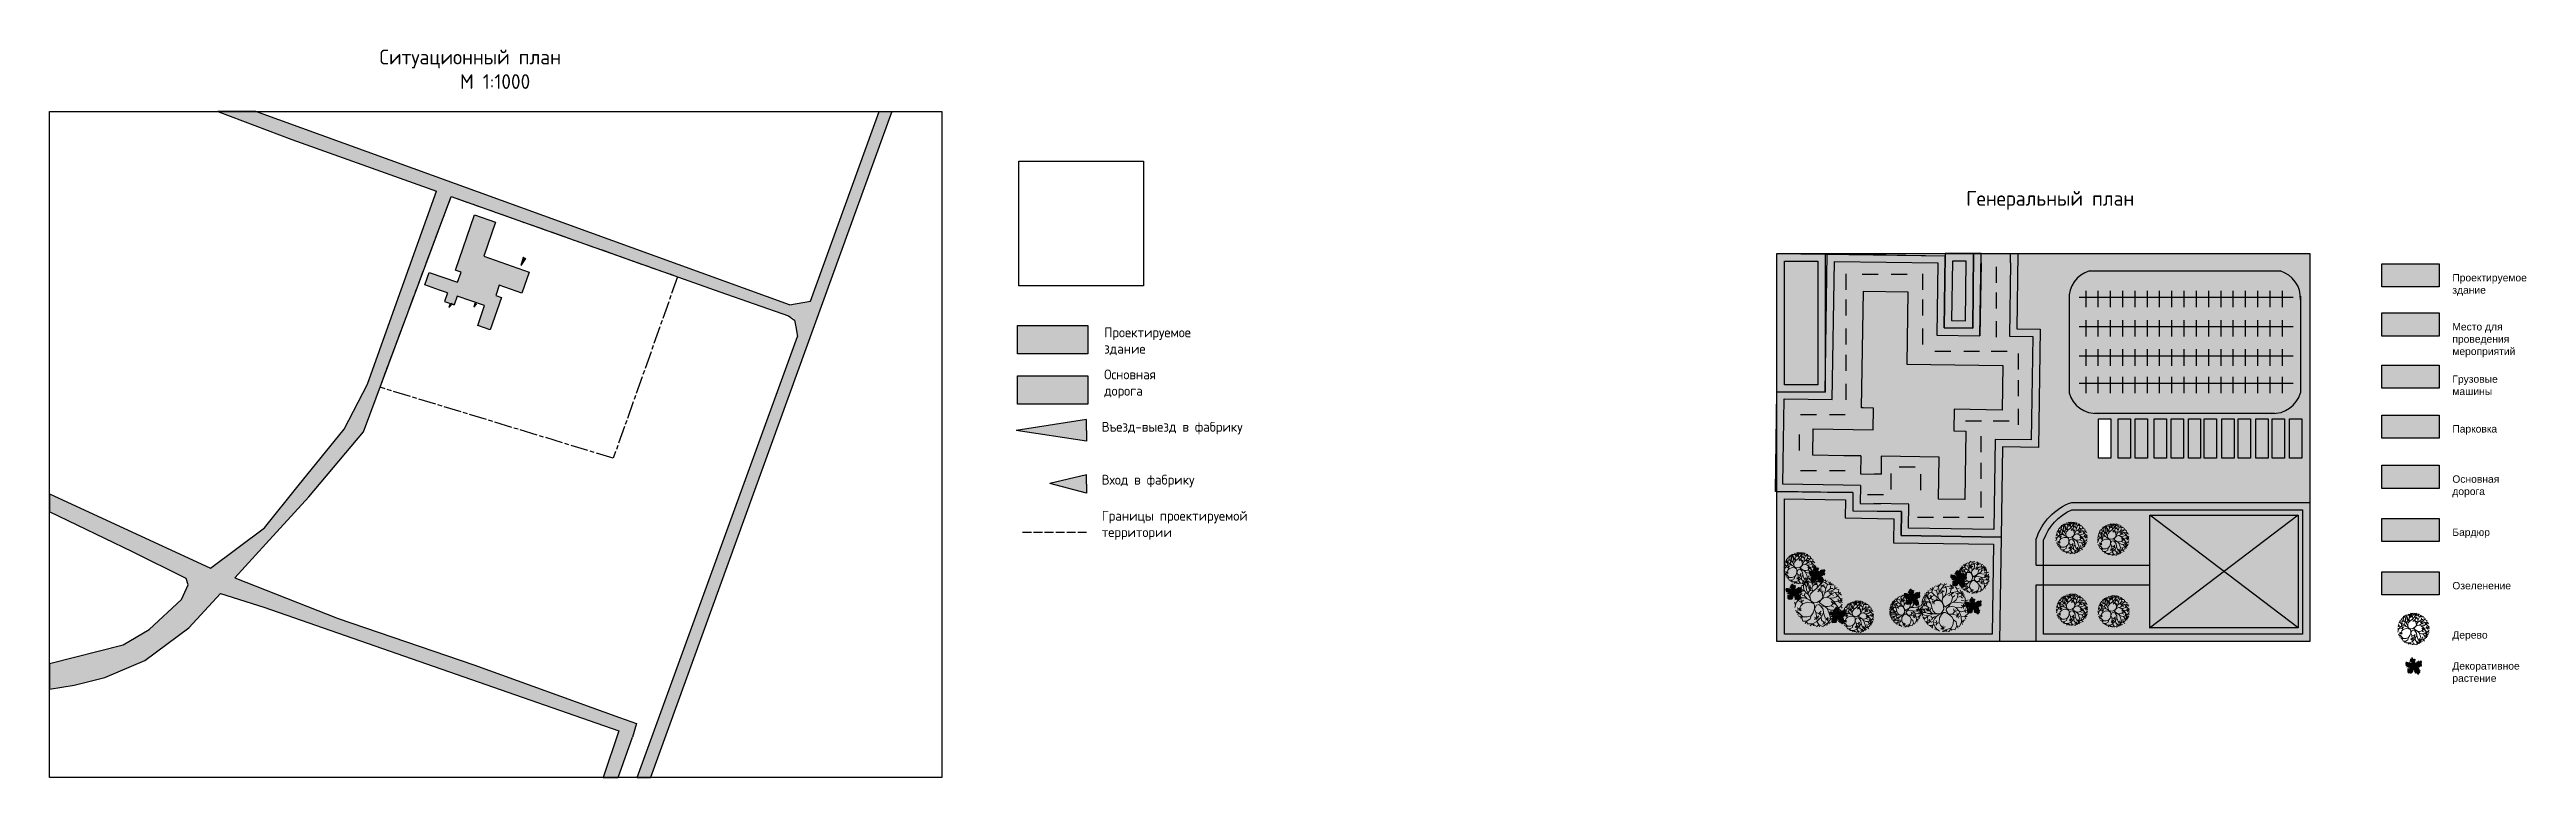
# Model space of a CAD drawing. Header units: millimetres. Extents: x -1544140 to 7445918, y -1294905 to 2019878.
# Drawn here: x 95847 to 600601, y -552406 to -404108 of the extents above; entities that cross this region are included whole.
import ezdxf

# ---------------------------------------------------------------- set-up
doc = ezdxf.new("R2010")
doc.units = ezdxf.units.MM
doc.header["$MEASUREMENT"] = 0
doc.linetypes.add('ACAD_ISO02W100', pattern=[15, 12, -3])
doc.linetypes.add('ACAD_ISO08W100', pattern=[36, 24, -3, 6, -3])
doc.layers.add('marc det', color=74, linetype='Continuous', lineweight=18)
doc.layers.add('Plan 2', color=7, linetype='Continuous')
doc.styles.add('ATTR', font='romans.shx', dxfattribs={"width": 0.8, "height": 0.470416})
doc.styles.add('gost', font='GOST Common.ttf')
doc.styles.get("Standard").update_dxf_attribs({"font": 'arial.ttf'})
picture_1 = doc.add_image_def('image7.jpg', size_in_pixel=(941, 702))
picture_2 = doc.add_image_def('image8.png', size_in_pixel=(600, 600))

msp = doc.modelspace()

# ---------------------------------------------------------------- texts
at = {"char_height": 3000, "attachment_point": 1, "style": 'gost'}
for s, insert in [('Ситуационный план\\P         М 1:1000', (163094, -404127.9)), ('Генеральный план', (486424.2, -432929.2))]:
    msp.add_mtext_dynamic_manual_height_columns(s, width=77561.786, gutter_width=1, heights=[0], dxfattribs=dict(at, insert=insert))
at = {"layer": 'Plan 2', "char_height": 1500, "attachment_point": 1}
for s, heights, insert in [('Проектируемое здание', [0], (585496.3, -449845.9)), ('Место для проведения мероприятий', [0], (585496.3, -459833.7)), ('Грузовые машины', [0], (585496.3, -470492.4)), ('Парковка', [957.9], (585496.3, -480632)), ('Основная дорога', [0], (585496.3, -490868.1)), ('Бардюр', [0], (585496.3, -501699.5)), ('Озеленение', [0], (585496.3, -512583.7)), ('Дерево', [0], (585496.3, -522614)), ('Декоративное растение', [0], (585496.3, -528930))]:
    msp.add_mtext_dynamic_manual_height_columns(s, width=14904.424, gutter_width=5.32, heights=heights, dxfattribs=dict(at, insert=insert))
at = {"layer": 'Plan 2', "char_height": 2000, "attachment_point": 1, "style": 'gost'}
for s, width, insert in [('Проектируемое здание', 18283.808, (310763.6, -460732.9)), ('Основная дорога', 18283.808, (310763.6, -469295)), ('Въезд-выезд в фабрику', 29790.585, (310271.1, -479970.4)), ('Вход в фабрику', 22401.723, (310271.1, -490751.9)), ('Границы проектируемой территории', 32897.264, (310271.1, -498097.2))]:
    msp.add_mtext_dynamic_manual_height_columns(s, width=width, gutter_width=6.53, heights=[0], dxfattribs=dict(at, insert=insert))

# ---------------------------------------------------------------- blocks, each defined once
blk = doc.blocks.new('fff')
at = {"color": 93}
for p, q in [((80272, 23930), (80180, 23915)), ((80349, 23863), (80188, 23832)), ((80450, 23761), (80217, 23994)), ((80429, 23781), (80220, 23770)), ((80260, 23946), (80252, 24033)), ((80486, 23750), (80268, 23646)), ((80317, 24028), (80329, 23884)), ((80606, 23543), (80325, 23502)), ((80486, 23389), (80325, 23363)), ((80530, 23471), (80329, 23466)), ((80457, 23332), (80329, 23316)), ((80502, 23419), (80353, 23425)), ((80373, 24002), (80413, 23796)), ((80562, 23744), (80377, 23621)), ((80550, 23494), (80383, 23211)), ((80405, 24023), (80530, 23755)), ((80800, 23711), (80450, 23761)), ((80639, 23734), (80457, 23992)), ((80622, 23734), (80466, 23605)), ((80630, 23569), (80466, 23569)), ((80478, 23368), (80490, 23223)), ((80759, 23925), (80494, 24106)), ((80522, 23445), (80546, 23208)), ((80743, 24023), (80526, 24162)), ((80530, 23977), (80767, 23863)), ((80800, 23711), (80550, 23494)), ((80719, 24152), (80558, 24229)), ((80727, 23724), (80562, 23621)), ((80570, 23863), (80787, 23765)), ((80570, 23507), (80602, 23218)), ((80727, 23646), (80578, 23600)), ((80703, 24235), (80610, 24296)), ((80610, 23543), (80659, 23265)), ((80651, 23585), (80703, 23347)), ((80687, 24307), (80655, 24333)), ((80800, 23711), (80683, 24344)), ((80695, 23616), (80731, 23450)), ((80699, 24286), (80727, 24333)), ((80715, 24193), (80771, 24260)), ((80735, 24111), (80852, 24245)), ((80743, 24018), (80916, 24229)), ((80747, 23672), (80759, 23548)), ((80767, 23894), (80896, 24131)), ((80828, 23677), (80783, 23487)), ((80787, 23786), (80900, 24008)), ((80800, 23711), (81100, 23811)), ((80800, 23711), (81000, 23461)), ((80820, 23683), (81069, 23605)), ((80856, 23641), (80824, 23425)), ((80900, 23585), (80840, 23311)), ((80844, 23729), (80924, 23982)), ((80872, 23729), (81089, 23616)), ((80956, 23523), (80872, 23265)), ((80884, 23610), (81158, 23548)), ((81001, 23461), (80892, 23203)), ((80912, 23750), (80997, 24002)), ((80924, 23750), (81141, 23646)), ((80936, 23543), (81210, 23502)), ((81025, 23373), (80977, 23213)), ((80981, 23775), (81057, 24059)), ((80981, 23492), (81202, 23456)), ((81000, 23461), (81100, 23128)), ((81001, 23775), (81190, 23672)), ((81005, 23461), (81250, 23389)), ((81013, 23430), (81230, 23342)), ((81037, 23347), (81234, 23260)), ((81045, 23791), (81105, 24069)), ((81069, 23796), (81319, 23729)), ((81100, 23811), (81333, 24111)), ((81101, 23812), (81146, 24111)), ((81129, 23848), (81335, 23781)), ((81154, 24054), (81162, 23894)), ((81170, 23894), (81343, 23832)), ((81190, 24075), (81214, 23961)), ((81202, 23930), (81335, 23910)), ((81230, 24090), (81266, 24028)), ((81250, 23997), (81343, 23987)), ((81286, 24044), (81367, 24054)), ((81290, 24116), (81302, 24075)), ((80417, 23270), (80345, 23239)), ((80437, 23301), (80445, 23218)), ((81053, 23291), (81017, 23172)), ((81053, 23285), (81182, 23213)), ((81073, 23203), (81057, 23146)), ((81073, 23229), (81141, 23182)), ((81097, 23156), (81113, 23146))]:
    blk.add_line(p, q, dxfattribs=at)
at = {"color": 93, "style": 'ATTR', "width": 0.8, "flags": 9}
blk.add_attdef('ESTCODE', (80800, 23711), '', height=0.00304, dxfattribs=at)
blk = doc.blocks.new('LG15B')
at = {"linetype": 'Continuous'}
for p, q in [((-1392, -60), (-1476, 47)), ((-1316, 253), (-1461, 184)), ((-1316, 253), (-1446, 260)), ((-1316, 253), (-1422, 360)), ((-1316, 253), (-1392, 452)), ((-1331, 54), (-1392, -60)), ((-1238, 598), (-1385, 529)), ((-1238, 598), (-1353, 598)), ((-1201, 200), (-1331, 54)), ((-1238, 598), (-1323, 643)), ((-1201, 200), (-1316, 253)), ((-1238, 598), (-1285, 712)), ((-1132, 468), (-1247, 537)), ((-1238, 598), (-1238, 827)), ((-1093, 667), (-1238, 598)), ((-1067, 34), (-1202, 79)), ((-1056, 307), (-1201, 200)), ((-1093, 858), (-1193, 858)), ((-1093, 858), (-1162, 895)), ((-1132, 468), (-1017, 582)), ((-1132, 468), (-1117, 582)), ((-1132, 390), (-1132, 468)), ((-1056, 307), (-1132, 390)), ((-1093, 858), (-1125, 957)), ((-1093, 858), (-1047, 1010)), ((-865, 743), (-1093, 858)), ((-978, 735), (-1093, 667)), ((-1067, 34), (-1067, 214)), ((-1067, 34), (-932, 169)), ((-960, -56), (-1067, 34)), ((-872, 299), (-1056, 307)), ((-926, 1072), (-1040, 1072)), ((-865, 429), (-1010, 444)), ((-865, 743), (-978, 735)), ((-690, 43), (-960, -56)), ((-926, 1072), (-956, 1109)), ((-926, 1072), (-926, 1187)), ((-926, 957), (-926, 1072)), ((-895, 842), (-926, 957)), ((-917, 1072), (-833, 1224)), ((-865, 743), (-895, 842)), ((-696, 245), (-872, 299)), ((-796, 1094), (-865, 1133)), ((-750, 628), (-865, 743)), ((-865, 505), (-826, 582)), ((-865, 429), (-865, 505)), ((-772, 353), (-865, 429)), ((-666, 1255), (-811, 1217)), ((-796, 1094), (-765, 1179)), ((-750, 972), (-796, 1094)), ((-696, 245), (-772, 353)), ((-666, 1255), (-750, 1270)), ((-750, 972), (-673, 1094)), ((-742, 804), (-750, 972)), ((-635, 513), (-750, 628)), ((-666, 628), (-742, 804)), ((-581, 184), (-696, 245)), ((-456, 17), (-690, 43)), ((-673, 1094), (-673, 1209)), ((-673, 1094), (-627, 1148)), ((-673, 1094), (-558, 1094)), ((-666, 1255), (-666, 1317)), ((-490, 1285), (-666, 1255)), ((-635, 513), (-666, 628)), ((-520, 949), (-635, 919)), ((-635, 513), (-612, 650)), ((-520, 284), (-635, 513)), ((-627, 1148), (-605, 1209)), ((-490, 1285), (-612, 1317)), ((-612, 650), (-536, 765)), ((-520, 949), (-605, 1018)), ((-536, 765), (-588, 880)), ((-451, 93), (-581, 184)), ((-520, 949), (-566, 880)), ((-536, 765), (-475, 910)), ((-536, 765), (-421, 765)), ((-527, 437), (-482, 559)), ((-520, 284), (-527, 437)), ((-520, 949), (-520, 1064)), ((-406, 903), (-520, 949)), ((-451, 93), (-520, 284)), ((-183, 1362), (-497, 1400)), ((-252, 1285), (-490, 1285)), ((-482, 559), (-352, 704)), ((-291, -60), (-456, 17)), ((-451, 93), (-337, 47)), ((-291, -60), (-451, 93)), ((-352, 1170), (-413, 1187)), ((-352, 1170), (-406, 1248)), ((-406, 903), (-352, 1057)), ((-352, 704), (-406, 903)), ((-352, 1170), (-298, 1270)), ((-352, 1057), (-352, 1170)), ((-352, 1057), (-230, 1133)), ((-352, 704), (-100, 903)), ((-337, 47), (-100, 17)), ((-183, 1362), (-268, 1469)), ((-100, 1179), (-252, 1285)), ((-230, 1133), (-230, 1248)), ((-230, 1248), (-230, 1133)), ((-230, 1133), (-183, 1187)), ((-230, 1133), (-115, 1133)), ((-183, 1362), (-68, 1477)), ((-183, 1362), (-153, 1469)), ((-107, 1300), (-183, 1362)), ((-107, 1300), (0, 1362)), ((-100, 1179), (-107, 1300)), ((-61, 1057), (-100, 1179)), ((-100, 903), (69, 1087)), ((-100, 903), (-61, 1057)), ((-100, 17), (175, 184)), ((64, 753), (-43, 824)), ((64, 753), (-43, 689)), ((114, 1415), (-16, 1477)), ((0, 1362), (114, 1362)), ((0, 1362), (62, 1255)), ((175, 184), (53, 9)), ((53, 9), (398, -221)), ((64, 753), (64, 887)), ((182, 699), (64, 753)), ((69, 1087), (214, 1324)), ((114, 1415), (99, 1477)), ((214, 1324), (114, 1415)), ((280, 1300), (145, 1165)), ((182, 1022), (145, 1129)), ((154, 869), (182, 1022)), ((182, 699), (154, 869)), ((214, 1415), (175, 1462)), ((175, 184), (283, 338)), ((175, 184), (315, 313)), ((182, 1022), (280, 1103)), ((262, 537), (182, 699)), ((280, 1300), (208, 1435)), ((214, 1415), (329, 1477)), ((214, 1324), (443, 1415)), ((214, 1324), (214, 1415)), ((329, 1025), (214, 1025)), ((262, 537), (280, 734)), ((283, 338), (262, 537)), ((450, 1247), (280, 1300)), ((283, 338), (398, 613)), ((315, 313), (504, 358)), ((329, 1025), (329, 1140)), ((459, 888), (329, 1025)), ((398, 613), (459, 888)), ((398, 613), (549, 699)), ((478, 1327), (405, 1425)), ((450, 1247), (478, 1327)), ((558, 1140), (450, 1247)), ((459, 888), (558, 1140)), ((478, 1327), (567, 1372)), ((504, 358), (577, 375)), ((504, 358), (720, 277)), ((549, 699), (755, 887)), ((549, 699), (755, 717)), ((558, 1140), (734, 1125)), ((577, 375), (675, 429)), ((734, 1125), (619, 1309)), ((800, 537), (665, 635)), ((675, 429), (800, 537)), ((720, 277), (962, 304)), ((720, 277), (989, 62)), ((734, 1125), (734, 1309)), ((734, 1125), (849, 1194)), ((734, 1125), (963, 1125)), ((755, 887), (755, 1022)), ((755, 887), (890, 887)), ((755, 717), (935, 807)), ((755, 717), (1043, 645)), ((918, -47), (783, 88)), ((800, 537), (800, 663)), ((800, 537), (944, 590)), ((800, 537), (944, 457)), ((918, -47), (918, 88)), ((935, 807), (1025, 897)), ((962, 304), (1115, 375)), ((989, 62), (1232, 107)), ((989, 62), (1258, -343)), ((1025, 897), (1025, 1075)), ((1025, 897), (1159, 942)), ((1025, 897), (1294, 807)), ((1043, 645), (1249, 618)), ((1043, 645), (1159, 483)), ((1115, 375), (1249, 510)), ((1159, 483), (1294, 348)), ((1232, 107), (1232, 240)), ((1232, 107), (1367, 169)), ((1232, 107), (1367, -28)), ((1249, 618), (1249, 753)), ((1249, 618), (1384, 618)), ((1249, 618), (1429, 483)), ((1294, 348), (1402, 195)), ((1402, 195), (1339, -2)), ((1402, 195), (1474, 268)), ((1402, 195), (1474, 133)), ((1402, 195), (1474, -2)), ((-1392, -60), (-1476, -68)), ((-1392, -60), (-1461, -290)), ((-1228, -612), (-1426, -477)), ((-1228, -612), (-1363, -612)), ((-1183, -378), (-1318, -316)), ((-1183, -378), (-1318, -451)), ((-1228, -612), (-1282, -747)), ((-1058, -882), (-1265, -818)), ((-960, -882), (-1228, -612)), ((-1183, -378), (-1202, -505)), ((-1093, -190), (-1183, -378)), ((-1183, -378), (-1067, -370)), ((-1183, -378), (-1067, -505)), ((-1058, -882), (-1112, -962)), ((-960, -56), (-1093, -190)), ((-960, -882), (-1058, -882)), ((-1058, -882), (-977, -1142)), ((-690, -882), (-960, -882)), ((-717, -1142), (-960, -1142)), ((-717, -1142), (-825, -1277)), ((-510, -1007), (-717, -1142)), ((-717, -1142), (-672, -1321)), ((-456, -801), (-690, -882)), ((-367, -1303), (-636, -1303)), ((-456, -801), (-510, -1007)), ((-367, -1303), (-501, -1438)), ((-322, -630), (-456, -801)), ((-97, -1168), (-367, -1303)), ((-367, -1303), (-303, -1438)), ((-367, -1303), (-170, -1438)), ((-252, -381), (-322, -630)), ((-252, -152), (-291, -60)), ((-122, -152), (-252, -381)), ((-252, -381), (-252, -152)), ((-252, -381), (-151, -603)), ((-106, -926), (-241, -900)), ((-106, -926), (-241, -1035)), ((-151, -603), (-106, -926)), ((-151, -603), (28, -657)), ((23, -113), (-122, -152)), ((19, -1357), (-115, -1492)), ((-106, -926), (28, -818)), ((-106, -926), (28, -953)), ((-106, -926), (-106, -1088)), ((172, -900), (-97, -1168)), ((-97, -1168), (19, -1357)), ((19, -1357), (73, -1492)), ((19, -1357), (298, -1492)), ((138, -182), (23, -113)), ((28, -657), (163, -522)), ((28, -657), (163, -792)), ((28, -657), (163, -657)), ((398, -221), (138, -182)), ((138, -182), (289, -406)), ((307, -630), (172, -900)), ((172, -900), (199, -1070)), ((199, -1070), (334, -1205)), ((334, -1205), (280, -1340)), ((289, -406), (307, -630)), ((307, -630), (414, -936)), ((585, -1241), (315, -1456)), ((334, -1205), (468, -1205)), ((334, -1205), (414, -1340)), ((398, -221), (540, -352)), ((398, -221), (594, -235)), ((414, -936), (549, -1025)), ((549, -1025), (442, -1080)), ((585, -1241), (532, -1402)), ((540, -352), (639, -603)), ((540, -352), (747, -451)), ((549, -1025), (577, -891)), ((549, -1025), (684, -971)), ((549, -1025), (684, -1106)), ((549, -1025), (577, -1151)), ((774, -1007), (585, -1241)), ((585, -1241), (854, -1187)), ((585, -1241), (720, -1312)), ((594, -235), (783, -181)), ((639, -603), (774, -1007)), ((747, -451), (927, -468)), ((774, -1007), (908, -1007)), ((783, -181), (918, -47)), ((783, -181), (962, -271)), ((908, -1007), (854, -738)), ((908, -1007), (1124, -872)), ((908, -1007), (1043, -1142)), ((918, -47), (1052, -47)), ((918, -47), (1097, -136)), ((927, -468), (1105, -397)), ((927, -468), (1052, -640)), ((1052, -640), (998, -773)), ((1052, -640), (1187, -640)), ((1204, -630), (1097, -837)), ((1105, -397), (1105, -262)), ((1105, -397), (1187, -370)), ((1105, -397), (1187, -505)), ((1258, -343), (1204, -630)), ((1204, -630), (1420, -432)), ((1204, -630), (1384, -567)), ((1204, -630), (1322, -702)), ((1204, -630), (1232, -837)), ((1258, -343), (1393, -208)), ((1393, -208), (1474, -91)), ((1393, -208), (1474, -333))]:
    blk.add_line(p, q, dxfattribs=at)

# ---------------------------------------------------------------- hatches: boundary and pattern name
at = {"true_color": 0xadddf7, "transparency": 33554572}
h = msp.add_hatch(color=141, dxfattribs=at)
h.dxf.hatch_style = 1
h.paths.add_polyline_path([(137894.7, -416747.2), (130156.6, -416747.2), (145207, -422434), (174679.5, -432980.1), (165533.1, -458540.9), (160653.6, -472307.6), (155920.7, -481453.9), (146543.8, -493017.6), (139635.9, -501536.6), (128657.1, -509750.3), (95847.5, -494597.4), (95847.5, -498281.7), (112759.6, -506459.9), (123717.5, -511884.6), (124076.8, -513177.1), (122711.6, -516121), (116141.4, -522279.4), (110851.1, -525363.4), (95847.5, -529218.4), (95847.5, -534407.6), (100885.3, -533591), (107093.9, -532039), (115245.2, -528574.2), (124234.7, -521924.1), (130655.8, -514924), (139528.5, -517724), (211844.3, -542931.9), (208682, -552406), (211750.3, -552406), (214629.9, -544181), (215440.5, -541417.8), (211965, -540164.4), (182327.2, -529474.9), (154653.5, -520010.7), (133584, -511731.7), (139913, -504832), (148719.4, -495231.4), (159800.6, -482006.6), (177685.6, -434055.7), (187039, -437402.6), (232423.5, -453435.7), (247541.9, -458757.2), (248286.2, -462509.1), (215590.9, -552406), (218291.7, -552406), (267458.9, -416747.2), (264929.6, -416747.2), (250894.1, -455338.6), (246619, -456098.2)])
at = {"transparency": 33554618}
h = msp.add_hatch(color=1, dxfattribs=at)
h.dxf.hatch_style = 1
h.paths.add_polyline_path([(187488.2, -452124), (192123.2, -453724.8), (193604, -449437.4), (184333.9, -446235.8), (186735, -439283.1), (182447.6, -437802.4), (178565.6, -449042.4), (178720.1, -449095.8), (179724.4, -449442.6), (179004, -451528.4), (173210.2, -449527.4), (172329.8, -452076.7), (175303.9, -453103.9), (176964.8, -453677.5), (176364.5, -455415.7), (178334.4, -456096), (178934.7, -454357.9), (184496.8, -456278.8), (183096.1, -460334.5), (185645.4, -461215), (187926.6, -454610), (186767.8, -454209.8)])
at = {"transparency": 33554687}
h = msp.add_hatch(color=1, dxfattribs=at)
h.dxf.hatch_style = 1
h.paths.add_polyline_path([(192827, -446677.9), (192594.4, -446566.6), (192361.8, -446455.2), (191868.1, -448084.6)])
at = {"true_color": 0x939598, "transparency": 33554687}
h = msp.add_hatch(color=252, dxfattribs=at)
h.dxf.hatch_style = 1
h.paths.add_polyline_path([(482140.8, -447585.4), (480640.6, -447585.4), (480414.3, -462280.5), (489234.1, -462416.3), (489450, -445693.3), (487949.8, -445693.3), (487756.1, -460893.4), (481937.2, -460803.7)], flags=0)
h.paths.add_polyline_path([(459580.1, -447260.9), (480640.6, -447585.4), (482140.8, -447585.4), (482163.5, -446108.7), (458103.3, -445738), (457669.4, -473903.6), (447872.7, -473752.7), (447558.7, -494139.1), (461344, -494351.4), (463354.7, -494382.4), (463298.1, -498056.2), (468961.5, -498143.4), (473218.5, -498209), (473143, -503107.4), (493529.4, -503421.4), (493812.4, -485052.6), (501159.9, -485165.8), (501530.6, -461105.6), (496754.9, -461032), (496949.4, -445693.3), (495449.3, -445693.3), (495233.4, -462508.8), (500007.7, -462582.3), (499683.2, -483642.8), (492335.7, -483529.7), (492052.7, -501898.5), (474665.9, -501630.7), (474741.4, -496732.3), (467596.7, -496622.2), (464821, -496579.5), (464877.6, -492905.7), (461367.1, -492851.6), (449081.6, -492662.4), (449349.4, -475275.6), (459146.2, -475426.5)])
at = {"true_color": 0xafd9aa, "transparency": 33554687}
h = msp.add_hatch(color=9, dxfattribs=at)
h.dxf.hatch_style = 1
h.paths.add_polyline_path([(457669.4, -445812), (447872.7, -445693.3), (447872.7, -473752.7), (457669.4, -473903.6)])
h.paths.add_polyline_path([(456169.4, -472403.6), (449372.7, -472403.6), (449372.7, -447193.3), (456169.4, -447193.3)], flags=16)
at = {"true_color": 0xc7c8ca, "transparency": 33554687}
h = msp.add_hatch(color=9, dxfattribs=at)
h.dxf.hatch_style = 1
h.paths.add_polyline_path([(500007.7, -462582.3), (480414.3, -462280.5), (480640.6, -447585.4), (459580.1, -447260.9), (459146.2, -475426.5), (449349.4, -475275.6), (449081.6, -492662.4), (461367.1, -492851.6), (464877.6, -492905.7), (464821, -496579.5), (468984.6, -496643.6), (474741.4, -496732.3), (474665.9, -501630.7), (492052.7, -501898.5), (492335.7, -483529.7), (499683.2, -483642.8)])
h.paths.add_polyline_path([(493916, -468489.2), (493776.3, -477551.1), (483979.6, -477400.2), (483911.7, -481808.7), (486360.9, -481846.5), (486145.8, -495806.8), (480757.6, -495723.8), (480889.7, -487151.7), (469133.6, -486970.6), (469077, -490644.3), (467689.2, -490622.9), (464913.4, -490580.2), (464970, -486906.4), (461459.5, -486852.3), (455173.3, -486755.5), (455256.3, -481367.3), (467502.2, -481555.9), (467570.1, -477147.4), (465447.5, -477114.7), (465120.9, -477109.7), (465486.9, -453352.6), (474548.9, -453492.2), (474322.6, -468187.3)], flags=16)
at = {"true_color": 0xd7ebd2, "transparency": 33554687}
h = msp.add_hatch(color=254, dxfattribs=at)
h.dxf.hatch_style = 1
h.paths.add_polyline_path([(456169.4, -447193.3), (449372.7, -447193.3), (449372.7, -472403.6), (456169.4, -472403.6)])
at = {"true_color": 0x939598, "transparency": 33554687}
h = msp.add_hatch(color=252, dxfattribs=at)
h.dxf.hatch_style = 1
h.paths.add_polyline_path([(482140.7, -447592.7), (480640.6, -447585.4), (480414.3, -462280.5), (489234.2, -462408.8), (489450, -445693.3), (487950.1, -445693.3), (487756.1, -460893.4), (481937.2, -460803.8)])
at = {"true_color": 0xafd9aa, "transparency": 33554687}
h = msp.add_hatch(color=9, dxfattribs=at)
h.dxf.hatch_style = 1
h.paths.add_polyline_path([(481937.2, -460803.7), (487756.1, -460893.4), (487949.8, -445693.3), (482170, -445693.3)])
h.paths.add_polyline_path([(486430.6, -447193.3), (483639.3, -447193.3), (483459.3, -459327), (486275.4, -459370.4)], flags=16)
at = {"true_color": 0xd7ebd2, "transparency": 33554687}
h = msp.add_hatch(color=254, dxfattribs=at)
h.dxf.hatch_style = 1
h.paths.add_polyline_path([(486430.6, -447193.3), (486275.4, -459370.4), (483459.3, -459327), (483639.3, -447193.3)])
at = {"true_color": 0xc7c8ca, "transparency": 33554687}
h = msp.add_hatch(color=9, dxfattribs=at)
h.dxf.hatch_style = 1
h.paths.add_polyline_path([(495449.3, -445693.3), (489450, -445693.3), (489234.1, -462416.3), (495233.4, -462508.8)])
at = {"true_color": 0xdfe0e1, "transparency": 33554687}
h = msp.add_hatch(color=254, dxfattribs=at)
h.dxf.hatch_style = 1
h.paths.add_polyline_path([(556432.9, -445693.3), (496949.1, -445693.3), (496754.9, -461032), (501530.6, -461105.6), (501159.9, -485165.8), (493812.4, -485052.6), (493529.4, -503421.4), (493201.9, -524681.3), (493529.4, -524681.3), (500706.8, -524681.3), (500706.8, -521283), (500706.8, -513188.5), (502206.8, -513188.5), (502206.8, -509188.5), (500706.8, -509188.5), (500706.8, -503834.2, -0.23491776), (507931.8, -496370), (556432.9, -496370)])
h.paths.add_polyline_path([(513388.1, -479339.1), (515888.1, -479339.1), (515888.1, -487339.1), (513388.1, -487339.1)], flags=16)
h.paths.add_polyline_path([(507379, -474025), (507379, -455102.8, -0.35167682), (511530.3, -449207.5), (550383.1, -449207.5, -0.35167682), (554534.4, -455102.8), (554534.4, -474025, -0.3540994), (548610.8, -478244.9), (513302.6, -478244.9, -0.3540994)], flags=16)
h.paths.add_polyline_path([(517390.9, -479339.1), (519890.9, -479339.1), (519890.9, -487339.1), (517390.9, -487339.1)], flags=16)
h.paths.add_polyline_path([(520863.5, -479339.1), (523363.5, -479339.1), (523363.5, -487339.1), (520863.5, -487339.1)], flags=16)
h.paths.add_polyline_path([(524738, -479339.1), (527238, -479339.1), (527238, -487339.1), (524738, -487339.1)], flags=16)
h.paths.add_polyline_path([(528220.7, -479339.1), (530720.7, -479339.1), (530720.7, -487339.1), (528220.7, -487339.1)], flags=16)
h.paths.add_polyline_path([(531704.5, -479339.1), (534204.5, -479339.1), (534204.5, -487339.1), (531704.5, -487339.1)], flags=16)
h.paths.add_polyline_path([(534945.3, -479339.1), (537445.3, -479339.1), (537445.3, -487339.1), (534945.3, -487339.1)], flags=16)
h.paths.add_polyline_path([(538536.2, -479339.1), (541036.2, -479339.1), (541036.2, -487339.1), (538536.2, -487339.1)], flags=16)
h.paths.add_polyline_path([(541879.3, -479339.1), (544379.3, -479339.1), (544379.3, -487339.1), (541879.3, -487339.1)], flags=16)
h.paths.add_polyline_path([(545467, -479339.1), (547967, -479339.1), (547967, -487339.1), (545467, -487339.1)], flags=16)
h.paths.add_polyline_path([(548810.1, -479339.1), (551310.1, -479339.1), (551310.1, -487339.1), (548810.1, -487339.1)], flags=16)
h.paths.add_polyline_path([(552316.2, -479339.1), (554816.2, -479339.1), (554816.2, -487339.1), (552316.2, -487339.1)], flags=16)
at = {"true_color": 0x777879, "transparency": 33554687}
h = msp.add_hatch(color=8, dxfattribs=at)
h.dxf.hatch_style = 1
h.paths.add_polyline_path([(511530.3, -449207.5, 0.35167682), (507379, -455102.8), (507379, -474025, 0.3540994), (513302.6, -478244.9), (549322.8, -478244.9, 0.31977554), (554534.4, -474025), (554534.4, -454379.7, 0.31675989), (550383.1, -449207.5)])
at = {"true_color": 0xffffff, "transparency": 33554687}
h = msp.add_hatch(color=7, dxfattribs=at)
h.dxf.hatch_style = 1
h.paths.add_polyline_path([(582786, -452482.2), (582786, -447789.4), (571106.9, -447789.4), (571106.9, -452482.2)])
h = msp.add_hatch(color=7, dxfattribs=at)
h.dxf.hatch_style = 1
h.paths.add_polyline_path([(483979.6, -477400.2), (493776.3, -477551.1), (493916, -468489.2), (474322.6, -468187.3), (474548.9, -453492.2), (465486.9, -453352.6), (465120.9, -477109.7), (465447.5, -477114.7), (467570.1, -477147.4), (467502.2, -481555.9), (455256.3, -481367.3), (455173.3, -486755.5), (461459.5, -486852.3), (464970, -486906.4), (464913.4, -490580.2), (469077, -490644.3), (469133.6, -486970.6), (480889.7, -487151.7), (480757.6, -495723.8), (486145.8, -495806.8), (486360.9, -481846.5), (483911.7, -481808.7)])
at = {"true_color": 0x000000, "transparency": 33554687}
h = msp.add_hatch(color=18, dxfattribs=at)
h.dxf.hatch_style = 1
h.paths.add_polyline_path([(177235.3, -456678.3), (177665.8, -456210.7), (177531.3, -456139.3), (177396.8, -456067.9)])
h = msp.add_hatch(color=18, dxfattribs=at)
h.dxf.hatch_style = 1
h.paths.add_polyline_path([(182343.3, -456560.2), (182868.2, -455990), (182704.2, -455903), (182540.2, -455815.9)])
at = {"true_color": 0x76470a, "transparency": 33554687}
h = msp.add_hatch(color=36, dxfattribs=at)
h.dxf.hatch_style = 1
h.paths.add_polyline_path([(582786, -462470.1), (582786, -457777.2), (571106.9, -457777.2), (571106.9, -462470.1)])
at = {"true_color": 0xf27172, "transparency": 33554687}
h = msp.add_hatch(color=11, dxfattribs=at)
h.dxf.hatch_style = 1
h.paths.add_polyline_path([(307438.8, -466104.1), (307438.8, -460347.2), (293111.6, -460347.2), (293111.6, -466104.1)])
at = {"true_color": 0xdef2fc, "transparency": 33554687}
h = msp.add_hatch(color=7, dxfattribs=at)
h.dxf.hatch_style = 1
h.paths.add_polyline_path([(582786, -473128.7), (582786, -468435.9), (571106.9, -468435.9), (571106.9, -473128.7)])
at = {"true_color": 0x7aafdf, "transparency": 33554687}
h = msp.add_hatch(color=143, dxfattribs=at)
h.dxf.hatch_style = 1
h.paths.add_polyline_path([(307438.8, -476327.3), (307438.8, -470570.3), (293111.6, -470570.3), (293111.6, -476327.3)])
at = {"transparency": 33554687}
h = msp.add_hatch(color=1, dxfattribs=at)
h.dxf.hatch_style = 1
h.paths.add_polyline_path([(307149.1, -483895.3), (307149.1, -481704.2), (307149.1, -479512.4), (292848.4, -481704.2)])
at = {"true_color": 0xdef2fc, "transparency": 33554687}
h = msp.add_hatch(color=7, dxfattribs=at)
h.dxf.hatch_style = 1
h.paths.add_polyline_path([(517390.9, -479339.1), (517390.9, -487339.1), (519890.9, -487339.1), (519890.9, -479339.1)])
h.paths.add_polyline_path([(520863.5, -479339.1), (520863.5, -487339.1), (523363.5, -487339.1), (523363.5, -479339.1)])
h.paths.add_polyline_path([(524738, -479339.1), (524738, -487339.1), (527238, -487339.1), (527238, -479339.1)])
h.paths.add_polyline_path([(528220.7, -479339.1), (528220.7, -487339.1), (530720.7, -487339.1), (530720.7, -479339.1)])
h.paths.add_polyline_path([(531704.5, -479339.1), (531704.5, -487339.1), (534204.5, -487339.1), (534204.5, -479339.1)])
h.paths.add_polyline_path([(534945.3, -479339.1), (534945.3, -487339.1), (537445.3, -487339.1), (537445.3, -479339.1)])
h.paths.add_polyline_path([(538536.2, -479339.1), (538536.2, -487339.1), (541036.2, -487339.1), (541036.2, -479339.1)])
h.paths.add_polyline_path([(541879.3, -479339.1), (541879.3, -487339.1), (544379.3, -487339.1), (544379.3, -479339.1)])
h.paths.add_polyline_path([(545467, -479339.1), (545467, -487339.1), (547967, -487339.1), (547967, -479339.1)])
h.paths.add_polyline_path([(548810.1, -479339.1), (548810.1, -487339.1), (551310.1, -487339.1), (551310.1, -479339.1)])
h.paths.add_polyline_path([(552316.2, -479339.1), (552316.2, -487339.1), (554816.2, -487339.1), (554816.2, -479339.1)])
at = {"true_color": 0x777879, "transparency": 33554687}
h = msp.add_hatch(color=8, dxfattribs=at)
h.dxf.hatch_style = 1
h.paths.add_polyline_path([(582786, -483268.3), (582786, -478575.5), (571106.9, -478575.5), (571106.9, -483268.3)])
at = {"true_color": 0xc7c8ca, "transparency": 33554687}
h = msp.add_hatch(color=9, dxfattribs=at)
h.dxf.hatch_style = 1
h.paths.add_polyline_path([(582786, -493504.4), (582786, -488811.5), (571106.9, -488811.5), (571106.9, -493504.4)])
at = {"true_color": 0x000000, "transparency": 33554687}
h = msp.add_hatch(color=18, dxfattribs=at)
h.dxf.hatch_style = 1
h.paths.add_polyline_path([(299681.2, -492516.3), (307149.1, -494470.9), (307149.1, -492621.9), (307149.1, -490772.1)])
at = {"true_color": 0xafd9aa, "transparency": 33554687}
h = msp.add_hatch(color=9, dxfattribs=at)
h.dxf.hatch_style = 1
h.paths.add_polyline_path([(493529.4, -503421.4), (473143, -503107.4), (473218.5, -498209), (463298.1, -498056.2), (463354.7, -494382.4), (447872.7, -494143.9), (447872.7, -524681.3), (493201.9, -524681.3)])
h.paths.add_polyline_path([(491724.8, -523181.3), (449372.7, -523181.3), (449372.7, -495667.2), (461831.7, -495859.1), (461775.1, -499532.9), (471695.5, -499685.7), (471620.1, -504584.1), (492006.5, -504898.2)], flags=16)
at = {"true_color": 0xd7ebd2, "transparency": 33554687}
h = msp.add_hatch(color=254, dxfattribs=at)
h.dxf.hatch_style = 1
h.paths.add_polyline_path([(471620.1, -504584.1), (471695.5, -499685.7), (461775.1, -499532.9), (461831.7, -495859.1), (449372.7, -495667.2), (449372.7, -523181.3), (491724.8, -523181.3), (492006.5, -504898.2)])
at = {"true_color": 0xafd9aa, "transparency": 33554687}
h = msp.add_hatch(color=9, dxfattribs=at)
h.dxf.hatch_style = 1
h.paths.add_polyline_path([(556432.9, -496370), (507931.8, -496370, 0.23491776), (500706.8, -503834.2), (500706.8, -509188.5), (502206.8, -509188.5), (502206.8, -504082.5, -0.20547693), (507931.8, -497870), (554932.9, -497870), (554932.9, -523181.3), (502206.8, -523181.3), (502206.8, -521283), (502206.8, -513188.5), (500706.8, -513188.5), (500706.8, -521283), (500706.8, -524681.3), (556432.9, -524681.3)])
at = {"true_color": 0xd7ebd2, "transparency": 33554687}
h = msp.add_hatch(color=254, dxfattribs=at)
h.dxf.hatch_style = 1
h.paths.add_polyline_path([(523818.5, -509188.5), (523818.5, -499001), (554087.4, -499001), (554087.4, -521933.8), (523818.5, -521933.8), (523818.5, -513188.5), (502206.8, -513188.5), (502206.8, -521283), (502206.8, -523181.3), (554932.9, -523181.3), (554932.9, -497870), (507931.8, -497870, 0.20547693), (502206.8, -504082.5), (502206.8, -509188.5)])
at = {"true_color": 0x76470a, "transparency": 33554687}
h = msp.add_hatch(color=36, dxfattribs=at)
h.dxf.hatch_style = 1
h.paths.add_polyline_path([(538966.3, -510477.5), (554087.4, -499001), (523818.5, -499001)])
h.paths.add_polyline_path([(523871.7, -521933.8), (554087.4, -521933.8), (538966.3, -510477.5)])
h.paths.add_polyline_path([(523818.5, -499001), (523818.5, -521933.8), (523871.7, -521933.8), (538966.3, -510477.5)])
h.paths.add_polyline_path([(554087.4, -521933.8), (554087.4, -499001), (538966.3, -510477.5)])
at = {"true_color": 0xd7ebd2, "transparency": 33554687}
h = msp.add_hatch(color=254, dxfattribs=at)
h.dxf.hatch_style = 1
h.paths.add_polyline_path([(523818.5, -499001), (554087.4, -499001), (554087.4, -521933.8), (523871.7, -521933.8), (523818.5, -521974.2)], flags=17)
at = {"true_color": 0x939598, "transparency": 33554687}
h = msp.add_hatch(color=252, dxfattribs=at)
h.dxf.hatch_style = 1
h.paths.add_polyline_path([(582786, -504335.9), (582786, -499643), (571106.9, -499643), (571106.9, -504335.9)])
at = {"true_color": 0xfef5dc, "transparency": 33554687}
h = msp.add_hatch(color=7, dxfattribs=at)
h.dxf.hatch_style = 1
h.paths.add_polyline_path([(502206.8, -509188.5), (502206.8, -513188.5), (523818.5, -513188.5), (523818.5, -509188.5)])
at = {"true_color": 0xd7ebd2, "transparency": 33554687}
h = msp.add_hatch(color=254, dxfattribs=at)
h.dxf.hatch_style = 1
h.paths.add_polyline_path([(582786, -515220.1), (582786, -510527.2), (571106.9, -510527.2), (571106.9, -515220.1)])

# ---------------------------------------------------------------- linework, layer by layer
for p, q in [((192361.8, -446455.2), (191868.1, -448084.6)), ((192827, -446677.9), (191868.1, -448084.6)), ((192594.4, -446566.6), (192361.8, -446455.2)), ((192594.4, -446566.6), (192419.4, -446482.8)), ((192594.4, -446566.6), (192827, -446677.9)), ((480640.6, -447585.4), (480426.7, -462280.6)), ((480640.6, -446085.4), (480652.1, -446085.4)), ((487949.8, -445693.3), (495449.3, -445693.3)), ((495449.3, -447585.4), (495449.3, -445693.3)), ((177396.8, -456067.9), (177235.3, -456678.3)), ((177665.8, -456210.7), (177235.3, -456678.3)), ((177531.3, -456139.3), (177396.8, -456067.9)), ((177531.3, -456139.3), (177665.8, -456210.7)), ((182540.2, -455815.9), (182343.3, -456560.2)), ((182868.2, -455990), (182343.3, -456560.2)), ((182704.2, -455903), (182540.2, -455815.9)), ((182704.2, -455903), (182868.2, -455990)), ((480426.7, -462280.6), (489234.1, -462416.3)), ((487734.3, -462393.2), (487734.2, -462394.5)), ((307149.1, -479512.4), (292848.4, -481704.2)), ((307149.1, -481704.2), (307149.1, -479512.4)), ((307149.1, -483895.3), (292848.4, -481704.2)), ((307149.1, -481704.2), (307149.1, -480055.2)), ((307149.1, -481704.2), (307149.1, -483895.3)), ((307149.1, -490772.1), (299681.2, -492516.3)), ((307149.1, -494470.9), (299681.2, -492516.3)), ((307149.1, -492621.9), (307149.1, -490772.1)), ((307149.1, -492621.9), (307149.1, -494470.9)), ((447872.7, -494143.9), (463354.7, -494382.4)), ((447872.7, -524681.3), (447872.7, -494143.9)), ((449372.7, -494167), (449372.7, -494143.9)), ((463354.7, -494382.4), (463298.1, -498056.2)), ((447849.6, -495643.7), (447872.7, -495644.1)), ((449372.7, -523181.3), (449372.7, -495667.2)), ((449372.7, -495667.2), (461831.7, -495859.1)), ((461831.7, -495859.1), (461775.1, -499532.9)), ((461775.1, -499532.9), (471695.5, -499685.7)), ((463298.1, -498056.2), (473218.5, -498209)), ((471695.5, -499685.7), (471620.1, -504584.1)), ((473218.5, -498209), (473143, -503107.4)), ((471620.1, -504584.1), (492006.5, -504898.2)), ((473143, -503107.4), (493529.4, -503421.4)), ((493529.4, -503421.4), (493201.9, -524681.3)), ((493529.4, -503421.4), (493202, -524676.3)), ((492006.5, -504898.2), (491724.8, -523181.3)), ((502206.8, -509188.5), (523818.5, -509188.5)), ((502206.8, -513188.5), (523818.5, -513188.5)), ((124234.7, -521924.1), (130655.8, -514924)), ((130655.8, -514924), (139528.5, -517724)), ((139528.5, -517724), (211844.3, -542931.9)), ((115245.2, -528574.2), (124234.7, -521924.1)), ((493529.4, -524681.3), (447872.7, -524681.3)), ((491724.8, -523181.3), (449372.7, -523181.3)), ((107093.9, -532039), (115245.2, -528574.2)), ((95847.5, -534407.6), (100885.3, -533591)), ((100885.3, -533591), (107093.9, -532039)), ((211844.3, -542931.9), (208682, -552406)), ((211750.3, -552406), (214629.9, -544181)), ((211965, -540164.4), (215440.5, -541417.8)), ((215440.5, -541417.8), (214629.9, -544181)), ((208682, -552406), (211750.3, -552406)), ((215590.9, -552406), (218291.7, -552406))]:
    msp.add_line(p, q)
at = {"color": 252, "true_color": 0x939598}
for p, q in [((487950.1, -445693.3), (487756.1, -460893.4)), ((489450, -447585.4), (489234.1, -462416.3)), ((463354.7, -494382.4), (461344, -494351.4)), ((463354.7, -494382.4), (463298.1, -498056.2)), ((463298.1, -498056.2), (468961.5, -498143.4))]:
    msp.add_line(p, q, dxfattribs=at)
at = {"color": 18, "true_color": 0x000000}
for p, q in [((489234.1, -462416.3), (489450, -445693.3)), ((495449.3, -447585.4), (495233.4, -462508.8)), ((496949.1, -445693.3), (496754.9, -461032)), ((464877.6, -492905.7), (461367.1, -492851.6)), ((464877.6, -492905.7), (464821, -496579.5)), ((464821, -496579.5), (468984.6, -496643.6)), ((500706.8, -509188.5), (502206.8, -509188.5)), ((500706.8, -513188.5), (502206.8, -513188.5))]:
    msp.add_line(p, q, dxfattribs=at)
at = {"color": 7, "true_color": 0xffffff}
for p, q in [((492508.7, -448377.8), (492508.7, -451631.3)), ((461906.6, -449827.9), (461906.6, -453081.4)), ((465239.6, -449845.8), (468493.1, -449845.8)), ((471117.1, -449845.8), (474370.6, -449845.8)), ((477518.4, -449827.9), (477518.4, -453081.4)), ((492508.7, -453584.6), (492508.7, -456838.2)), ((461906.6, -455034.8), (461906.6, -458288.3)), ((477518.4, -455034.8), (477518.4, -458288.3)), ((461906.6, -460912.2), (461906.6, -464165.8)), ((477518.4, -460912.2), (477518.4, -464165.8)), ((492508.7, -459462.1), (492508.7, -462715.6)), ((461906.6, -466315.9), (461906.6, -469569.4)), ((480041.8, -465562.9), (483295.3, -465562.9)), ((485919.3, -465562.9), (489172.8, -465562.9)), ((491547, -465562.9), (494800.5, -465562.9)), ((497028.7, -466052.9), (497028.7, -469306.5)), ((461906.6, -472193.3), (461906.6, -475446.8)), ((497028.7, -471456.5), (497028.7, -474710.1)), ((452666.7, -478462.2), (455920.2, -478462.2)), ((458544.1, -478462.2), (461797.6, -478462.2)), ((497028.7, -477334), (497028.7, -480587.5)), ((452417.9, -482569.1), (452417.9, -485822.7)), ((486287.9, -479782.8), (489541.4, -479782.8)), ((489394.6, -482884.1), (489394.6, -486137.6)), ((491915.7, -479782.8), (495169.2, -479782.8)), ((472795.8, -489107.4), (476049.3, -489107.4)), ((489394.6, -488287.7), (489394.6, -491541.2)), ((452666.7, -489892.5), (455920.2, -489892.5)), ((458544.1, -489892.5), (461797.6, -489892.5)), ((471064.5, -490469.3), (471064.5, -493722.8)), ((477140.2, -490590.8), (477140.2, -493844.3)), ((489394.6, -494165.2), (489394.6, -497418.7)), ((466290.7, -494768.3), (469544.2, -494768.3)), ((476526.8, -499397.7), (479780.3, -499397.7)), ((481718.7, -499397.7), (484972.2, -499397.7)), ((486792.6, -499397.7), (490046.1, -499397.7))]:
    msp.add_line(p, q, dxfattribs=at)
at = {"lineweight": 30}
for p, q in [((176964.8, -453677.5), (175303.9, -453103.9)), ((176964.8, -453677.5), (176364.5, -455415.7)), ((176364.5, -455415.7), (178334.4, -456096)), ((464970, -486906.4), (461459.5, -486852.3)), ((464970, -486906.4), (464913.4, -490580.2)), ((464913.4, -490580.2), (469077, -490644.3))]:
    msp.add_line(p, q, dxfattribs=at)
at = {"color": 48, "true_color": 0x503007}
for p, q in [((554087.4, -499001), (523750.5, -522025.8)), ((554087.4, -521933.8), (523818.5, -499001))]:
    msp.add_line(p, q, dxfattribs=at)
at = {"color": 1, "linetype": 'ACAD_ISO02W100', "lineweight": 30, "ltscale": 150}
msp.add_line((307182.4, -502524.7), (293956, -502524.7), dxfattribs=at)
for points in [[(130156.6, -416747.2), (145207, -422434), (174679.5, -432980.1)], [(137894.7, -416747.2), (130156.6, -416747.2)], [(246619, -456098.2), (137894.7, -416747.2)], [(267458.9, -416747.2), (218291.7, -552406), (215590.9, -552406), (248265.4, -462566.2)], [(250894.1, -455338.6), (264929.6, -416747.2)], [(264929.6, -416747.2), (267458.9, -416747.2)], [(128657.1, -509750.3), (139635.9, -501536.6), (146543.8, -493017.6), (155920.7, -481453.9), (160653.6, -472307.6), (165533.1, -458540.9), (174679.5, -432980.1)], [(133584, -511731.7), (139913, -504832), (148719.4, -495231.4), (159800.6, -482006.6), (177685.6, -434055.7)], [(177685.6, -434055.7), (187039, -437402.6), (232423.5, -453435.7), (246403.6, -458356.6), (247638.3, -459243.1), (247907.8, -460602.1), (248265.4, -462566.2)], [(447872.7, -473752.7), (447872.7, -445693.3), (482163.5, -446108.7)], [(489450, -445693.3), (489450, -445693.3), (487950.4, -445674.1), (487756.1, -460893.4), (481937.2, -460803.8), (482163.6, -446108.7)], [(246619, -456098.2), (250894.1, -455338.6)], [(480414.2, -462280.5), (480414.3, -462280.5)], [(95847.5, -494597.4), (128657.1, -509750.3)], [(95847.5, -494597.4), (95847.5, -498281.7)], [(95847.5, -529218.4), (110851.1, -525363.4), (116141.4, -522279.4), (122711.6, -516121), (124076.8, -513177.1), (123717.5, -511884.6), (112759.6, -506459.9), (95847.5, -498281.7)], [(133584, -511731.7), (154653.5, -520010.7), (182327.2, -529474.9), (211965, -540164.4)], [(95847.5, -529218.4), (95847.5, -534407.6)]]:
    msp.add_lwpolyline(points)
at = {"color": 1, "linetype": 'ACAD_ISO08W100', "lineweight": 30, "ltscale": 150}
msp.add_lwpolyline([(163196, -472903.3), (177685.6, -434055.7), (223824.3, -450397.9), (210727.5, -487373.9), (163196, -472903.3)], dxfattribs=at)
at = {"lineweight": 30}
for points in [[(175303.9, -453103.9), (172329.8, -452076.7), (173210.2, -449527.4), (179004, -451528.4), (179724.4, -449442.6), (178720.1, -449095.8), (178565.6, -449042.4), (182447.6, -437802.4), (186735, -439283.1), (184333.9, -446235.8), (193604, -449437.4), (192123.2, -453724.8), (187488.2, -452124), (186767.8, -454209.8), (187926.6, -454610), (185645.4, -461215), (183096.1, -460334.5), (184496.8, -456278.8), (178934.7, -454357.9), (178334.4, -456096), (177677.8, -455869.2)], [(461459.5, -486852.3), (455173.3, -486755.5), (455256.3, -481367.3), (467502.2, -481555.9), (467570.1, -477147.4), (465447.5, -477114.7), (465120.9, -477109.7), (465486.9, -453352.6), (474548.9, -453492.2), (474322.6, -468187.3), (493916, -468489.2), (493776.3, -477551.1), (483979.6, -477400.2), (483911.7, -481808.7), (486360.9, -481846.5), (486145.8, -495806.8), (480757.6, -495723.8), (480889.7, -487151.7), (469133.6, -486970.6), (469077, -490644.3), (467689.2, -490622.9)]]:
    msp.add_lwpolyline(points, dxfattribs=at)
at = {"color": 252, "true_color": 0x939598}
msp.add_lwpolyline([(461344, -494351.4), (447558.7, -494139.1), (447872.7, -473752.7), (457669.4, -473903.6), (458103.3, -445738), (482163.5, -446108.7), (481937.2, -460803.7), (487756.1, -460893.4)], dxfattribs=at)
for points in [[(447872.7, -445693.3), (556432.9, -445693.3), (556432.9, -524681.3), (447872.7, -524681.3)], [(457669.4, -473903.6), (447872.7, -473903.6), (447872.7, -445693.3), (457669.4, -445693.3)], [(456169.4, -472403.6), (449372.7, -472403.6), (449372.7, -447193.3), (456169.4, -447193.3)], [(487949.8, -445693.3), (482161.4, -445693.3), (481937.2, -460803.8), (487756.1, -460893.4)], [(486430.6, -447193.3), (483639.3, -447193.3), (483459.3, -459327), (486275.4, -459370.4)], [(571106.9, -457777.2), (582786, -457777.2), (582786, -462470.1), (571106.9, -462470.1)], [(293111.6, -460347.2), (307438.8, -460347.2), (307438.8, -466104.1), (293111.6, -466104.1)], [(571106.9, -468435.9), (582786, -468435.9), (582786, -473128.7), (571106.9, -473128.7)], [(293111.6, -470570.3), (307438.8, -470570.3), (307438.8, -476327.3), (293111.6, -476327.3)], [(513388.1, -479339.1), (515888.1, -479339.1), (515888.1, -487339.1), (513388.1, -487339.1)], [(571106.9, -478575.5), (582786, -478575.5), (582786, -483268.3), (571106.9, -483268.3)], [(571106.9, -488811.5), (582786, -488811.5), (582786, -493504.4), (571106.9, -493504.4)], [(523818.5, -499001), (554087.4, -499001), (554087.4, -521933.8), (523818.5, -521933.8)], [(571106.9, -499643), (582786, -499643), (582786, -504335.9), (571106.9, -504335.9)], [(571106.9, -510527.2), (582786, -510527.2), (582786, -515220.1), (571106.9, -515220.1)]]:
    msp.add_lwpolyline(points, close=True)
at = {"color": 18, "true_color": 0x000000}
for points in [[(461367.1, -492851.6), (449081.6, -492662.4), (449349.4, -475275.6), (459146.2, -475426.5), (459580.1, -447260.9), (480640.6, -447585.4), (480414.3, -462280.5), (489234.1, -462416.3)], [(511530.3, -449207.5), (550383.1, -449207.5)], [(507379, -455102.8), (507379, -474025)], [(554534.4, -454379.7), (554534.4, -474025)], [(496754.9, -461032), (501530.6, -461105.6), (501159.9, -485165.8), (493812.4, -485052.6), (493529.4, -503421.4), (473143, -503107.4), (473218.5, -498209), (467573.6, -498122.1)], [(495233.4, -462508.8), (500007.7, -462582.3), (499683.2, -483642.8), (492335.7, -483529.7), (492052.7, -501898.5), (474665.9, -501630.7), (474741.4, -496732.3), (467596.7, -496622.2)], [(549322.8, -478244.9), (512590.5, -478244.9)], [(513388.1, -487339.1), (513388.1, -479339.1), (515888.1, -479339.1), (515888.1, -487339.1), (513388.1, -487339.1)], [(517390.9, -487339.1), (517390.9, -479339.1), (519890.9, -479339.1), (519890.9, -487339.1), (517390.9, -487339.1)], [(520863.5, -487339.1), (520863.5, -479339.1), (523363.5, -479339.1), (523363.5, -487339.1), (520863.5, -487339.1)], [(524738, -487339.1), (524738, -479339.1), (527238, -479339.1), (527238, -487339.1), (524738, -487339.1)], [(528220.7, -487339.1), (528220.7, -479339.1), (530720.7, -479339.1), (530720.7, -487339.1), (528220.7, -487339.1)], [(531704.5, -487339.1), (531704.5, -479339.1), (534204.5, -479339.1), (534204.5, -487339.1), (531704.5, -487339.1)], [(534945.3, -487339.1), (534945.3, -479339.1), (537445.3, -479339.1), (537445.3, -487339.1), (534945.3, -487339.1)], [(538536.2, -487339.1), (538536.2, -479339.1), (541036.2, -479339.1), (541036.2, -487339.1), (538536.2, -487339.1)], [(541879.3, -487339.1), (541879.3, -479339.1), (544379.3, -479339.1), (544379.3, -487339.1), (541879.3, -487339.1)], [(545467, -487339.1), (545467, -479339.1), (547967, -479339.1), (547967, -487339.1), (545467, -487339.1)], [(548810.1, -487339.1), (548810.1, -479339.1), (551310.1, -479339.1), (551310.1, -487339.1), (548810.1, -487339.1)], [(552316.2, -487339.1), (552316.2, -479339.1), (554816.2, -479339.1), (554816.2, -487339.1), (552316.2, -487339.1)], [(507931.8, -496370), (556432.9, -496370), (556432.9, -524681.3), (500706.8, -524681.3), (500706.8, -521283)], [(507931.8, -497870), (554932.9, -497870), (554932.9, -523181.3), (502206.8, -523181.3), (502206.8, -521283)], [(500706.8, -521283), (500706.8, -513188.5)]]:
    msp.add_lwpolyline(points, dxfattribs=at)
at = {"lineweight": 30}
msp.add_lwpolyline([(571106.9, -447789.4), (582786, -447789.4), (582786, -452482.2), (571106.9, -452482.2)], close=True, dxfattribs=at)
at = {"color": 9, "true_color": 0xc7c8ca}
for points in [[(510785.5, -453241.4), (510785.5, -456599.1)], [(513285.5, -453241.4), (513285.5, -456599.1)], [(515785.5, -453241.4), (515785.5, -456599.1)], [(518285.5, -453241.4), (518285.5, -456599.1)], [(520785.5, -453241.4), (520785.5, -456599.1)], [(523285.5, -453241.4), (523285.5, -456599.1)], [(525785.5, -453241.4), (525785.5, -456599.1)], [(528285.5, -453241.4), (528285.5, -456599.1)], [(530785.5, -453241.4), (530785.5, -456599.1)], [(533285.5, -453241.4), (533285.5, -456599.1)], [(535785.5, -453241.4), (535785.5, -456599.1)], [(538285.5, -453241.4), (538285.5, -456599.1)], [(540785.5, -453241.4), (540785.5, -456599.1)], [(543285.5, -453241.4), (543285.5, -456599.1)], [(545785.5, -453241.4), (545785.5, -456599.1)], [(548285.5, -453241.4), (548285.5, -456599.1)], [(550785.5, -453241.4), (550785.5, -456599.1)], [(509432.2, -454571.1), (553079.5, -454571.1)], [(510785.5, -459222.8), (510785.5, -462580.5)], [(513285.5, -459222.8), (513285.5, -462580.5)], [(515785.5, -459222.8), (515785.5, -462580.5)], [(518285.5, -459222.8), (518285.5, -462580.5)], [(520785.5, -459222.8), (520785.5, -462580.5)], [(523285.5, -459222.8), (523285.5, -462580.5)], [(525785.5, -459222.8), (525785.5, -462580.5)], [(528285.5, -459222.8), (528285.5, -462580.5)], [(530785.5, -459222.8), (530785.5, -462580.5)], [(533285.5, -459222.8), (533285.5, -462580.5)], [(535785.5, -459222.8), (535785.5, -462580.5)], [(538285.5, -459222.8), (538285.5, -462580.5)], [(540785.5, -459222.8), (540785.5, -462580.5)], [(543285.5, -459222.8), (543285.5, -462580.5)], [(545785.5, -459222.8), (545785.5, -462580.5)], [(548285.5, -459222.8), (548285.5, -462580.5)], [(550785.5, -459222.8), (550785.5, -462580.5)], [(509432.2, -460552.6), (553079.5, -460552.6)], [(509432.2, -466486.2), (553079.5, -466486.2)], [(510785.5, -465156.4), (510785.5, -468514.1)], [(513285.5, -465156.4), (513285.5, -468514.1)], [(515785.5, -465156.4), (515785.5, -468514.1)], [(518285.5, -465156.4), (518285.5, -468514.1)], [(520785.5, -465156.4), (520785.5, -468514.1)], [(523285.5, -465156.4), (523285.5, -468514.1)], [(525785.5, -465156.4), (525785.5, -468514.1)], [(528285.5, -465156.4), (528285.5, -468514.1)], [(530785.5, -465156.4), (530785.5, -468514.1)], [(533285.5, -465156.4), (533285.5, -468514.1)], [(535785.5, -465156.4), (535785.5, -468514.1)], [(538285.5, -465156.4), (538285.5, -468514.1)], [(540785.5, -465156.4), (540785.5, -468514.1)], [(543285.5, -465156.4), (543285.5, -468514.1)], [(545785.5, -465156.4), (545785.5, -468514.1)], [(548285.5, -465156.4), (548285.5, -468514.1)], [(550785.5, -465156.4), (550785.5, -468514.1)], [(509432.2, -472098.2), (553079.5, -472098.2)], [(510785.5, -470768.5), (510785.5, -474126.2)], [(513285.5, -470768.5), (513285.5, -474126.2)], [(515785.5, -470768.5), (515785.5, -474126.2)], [(518285.5, -470768.5), (518285.5, -474126.2)], [(520785.5, -470768.5), (520785.5, -474126.2)], [(523285.5, -470768.5), (523285.5, -474126.2)], [(525785.5, -470768.5), (525785.5, -474126.2)], [(528285.5, -470768.5), (528285.5, -474126.2)], [(530785.5, -470768.5), (530785.5, -474126.2)], [(533285.5, -470768.5), (533285.5, -474126.2)], [(535785.5, -470768.5), (535785.5, -474126.2)], [(538285.5, -470768.5), (538285.5, -474126.2)], [(540785.5, -470768.5), (540785.5, -474126.2)], [(543285.5, -470768.5), (543285.5, -474126.2)], [(545785.5, -470768.5), (545785.5, -474126.2)], [(548285.5, -470768.5), (548285.5, -474126.2)], [(550785.5, -470768.5), (550785.5, -474126.2)]]:
    msp.add_lwpolyline(points, dxfattribs=at)
at = {"color": 18, "true_color": 0x000000}
for points in [[(500706.8, -509188.5), (500706.8, -503834.2, -0.23491776), (507931.8, -496370)], [(502206.8, -521283), (502206.8, -504082.5, -0.20547693), (507931.8, -497870, 1)]]:
    msp.add_lwpolyline(points, format="xyb", dxfattribs=at)
for centre, radius, start, end in [((513127.1, -454741.2), 5759.5, 106.096591, 183.598956), ((548786.2, -454741.2), 5759.5, 356.401044, 73.903409), ((512946.5, -472477.2), 5778.7, 195.535942, 273.532038), ((548966.8, -472477.2), 5778.7, 266.467962, 344.464058)]:
    msp.add_arc(centre, radius, start, end, dxfattribs=at)

# ---------------------------------------------------------------- block references
at = {"color": 92, "xscale": 2.814332332743273, "yscale": 2.814332332743273, "zscale": 2.814332332743273}
for p in [(228682.3, -577910.1), (223964.7, -581480.2), (248072.7, -582505.7), (257578.3, -578726.1), (232921.9, -586227.1), (260551.1, -584248.1), (350277, -596515)]:
    msp.add_blockref('fff', p, dxfattribs=at)
at = {"layer": 'marc det', "color": 70}
for p, xscale, yscale, zscale in [((507891.7, -503580.8), 2.170212122016269, 2.170212120432304, 2.170212120290771), ((516380, -503920.1), 2.170212122016269, 2.170212120432304, 2.170212120290771), ((452466.3, -509755), 2.170212122016269, 2.170212120432304, 2.170212120290771), ((456309.9, -516819.8), 3.28023819665976, 3.280238194265624, 3.280238194051699), ((464339.4, -519642.6), 2.170212122016269, 2.170212120432304, 2.170212120290771), ((507978.8, -518231.6), 2.170212122016269, 2.170212120432304, 2.170212120290771), ((516467.2, -518570.9), 2.170212122016269, 2.170212120432304, 2.170212120290771), ((577563.5, -522151.1), 2.170212122016269, 2.170212120432304, 2.170212120290771)]:
    msp.add_blockref('LG15B', p, dxfattribs=dict(at, xscale=xscale, yscale=yscale, zscale=zscale))
at = {"layer": 'marc det', "color": 70, "rotation": 66.17987880482238}
for p, xscale, yscale, zscale in [((487865.4, -511650.3), 2.170212122016269, 2.170212120432304, 2.170212120290771), ((474024.9, -518518.7), 2.170212122016269, 2.170212120432304, 2.170212120290771), ((482040.2, -517855.8), 3.28023819665976, 3.280238194265624, 3.280238194051699)]:
    msp.add_blockref('LG15B', p, dxfattribs=dict(at, xscale=xscale, yscale=yscale, zscale=zscale))

msp.set_redraw_order([(e.dxf.handle, doc.entitydb.next_handle()) for e in msp.query("TEXT MTEXT ATTDEF DIMENSION ARC_DIMENSION")])  # texts and dimensions are drawn at this point

# ---------------------------------------------------------------- pictures from other files: only their frames are drawn
image = msp.add_image(picture_1, insert=(95847.5, -552406), size_in_units=(181844.6, 135658.8))
image.dxf.flags = 7
at = {"color": 7, "true_color": 0xffffff}
image = msp.add_image(picture_2, insert=(293399.2, -452264.6), size_in_units=(25391.6, 25391.6), dxfattribs=at)
image.dxf.flags = 7

doc.saveas('drawing.dxf')
